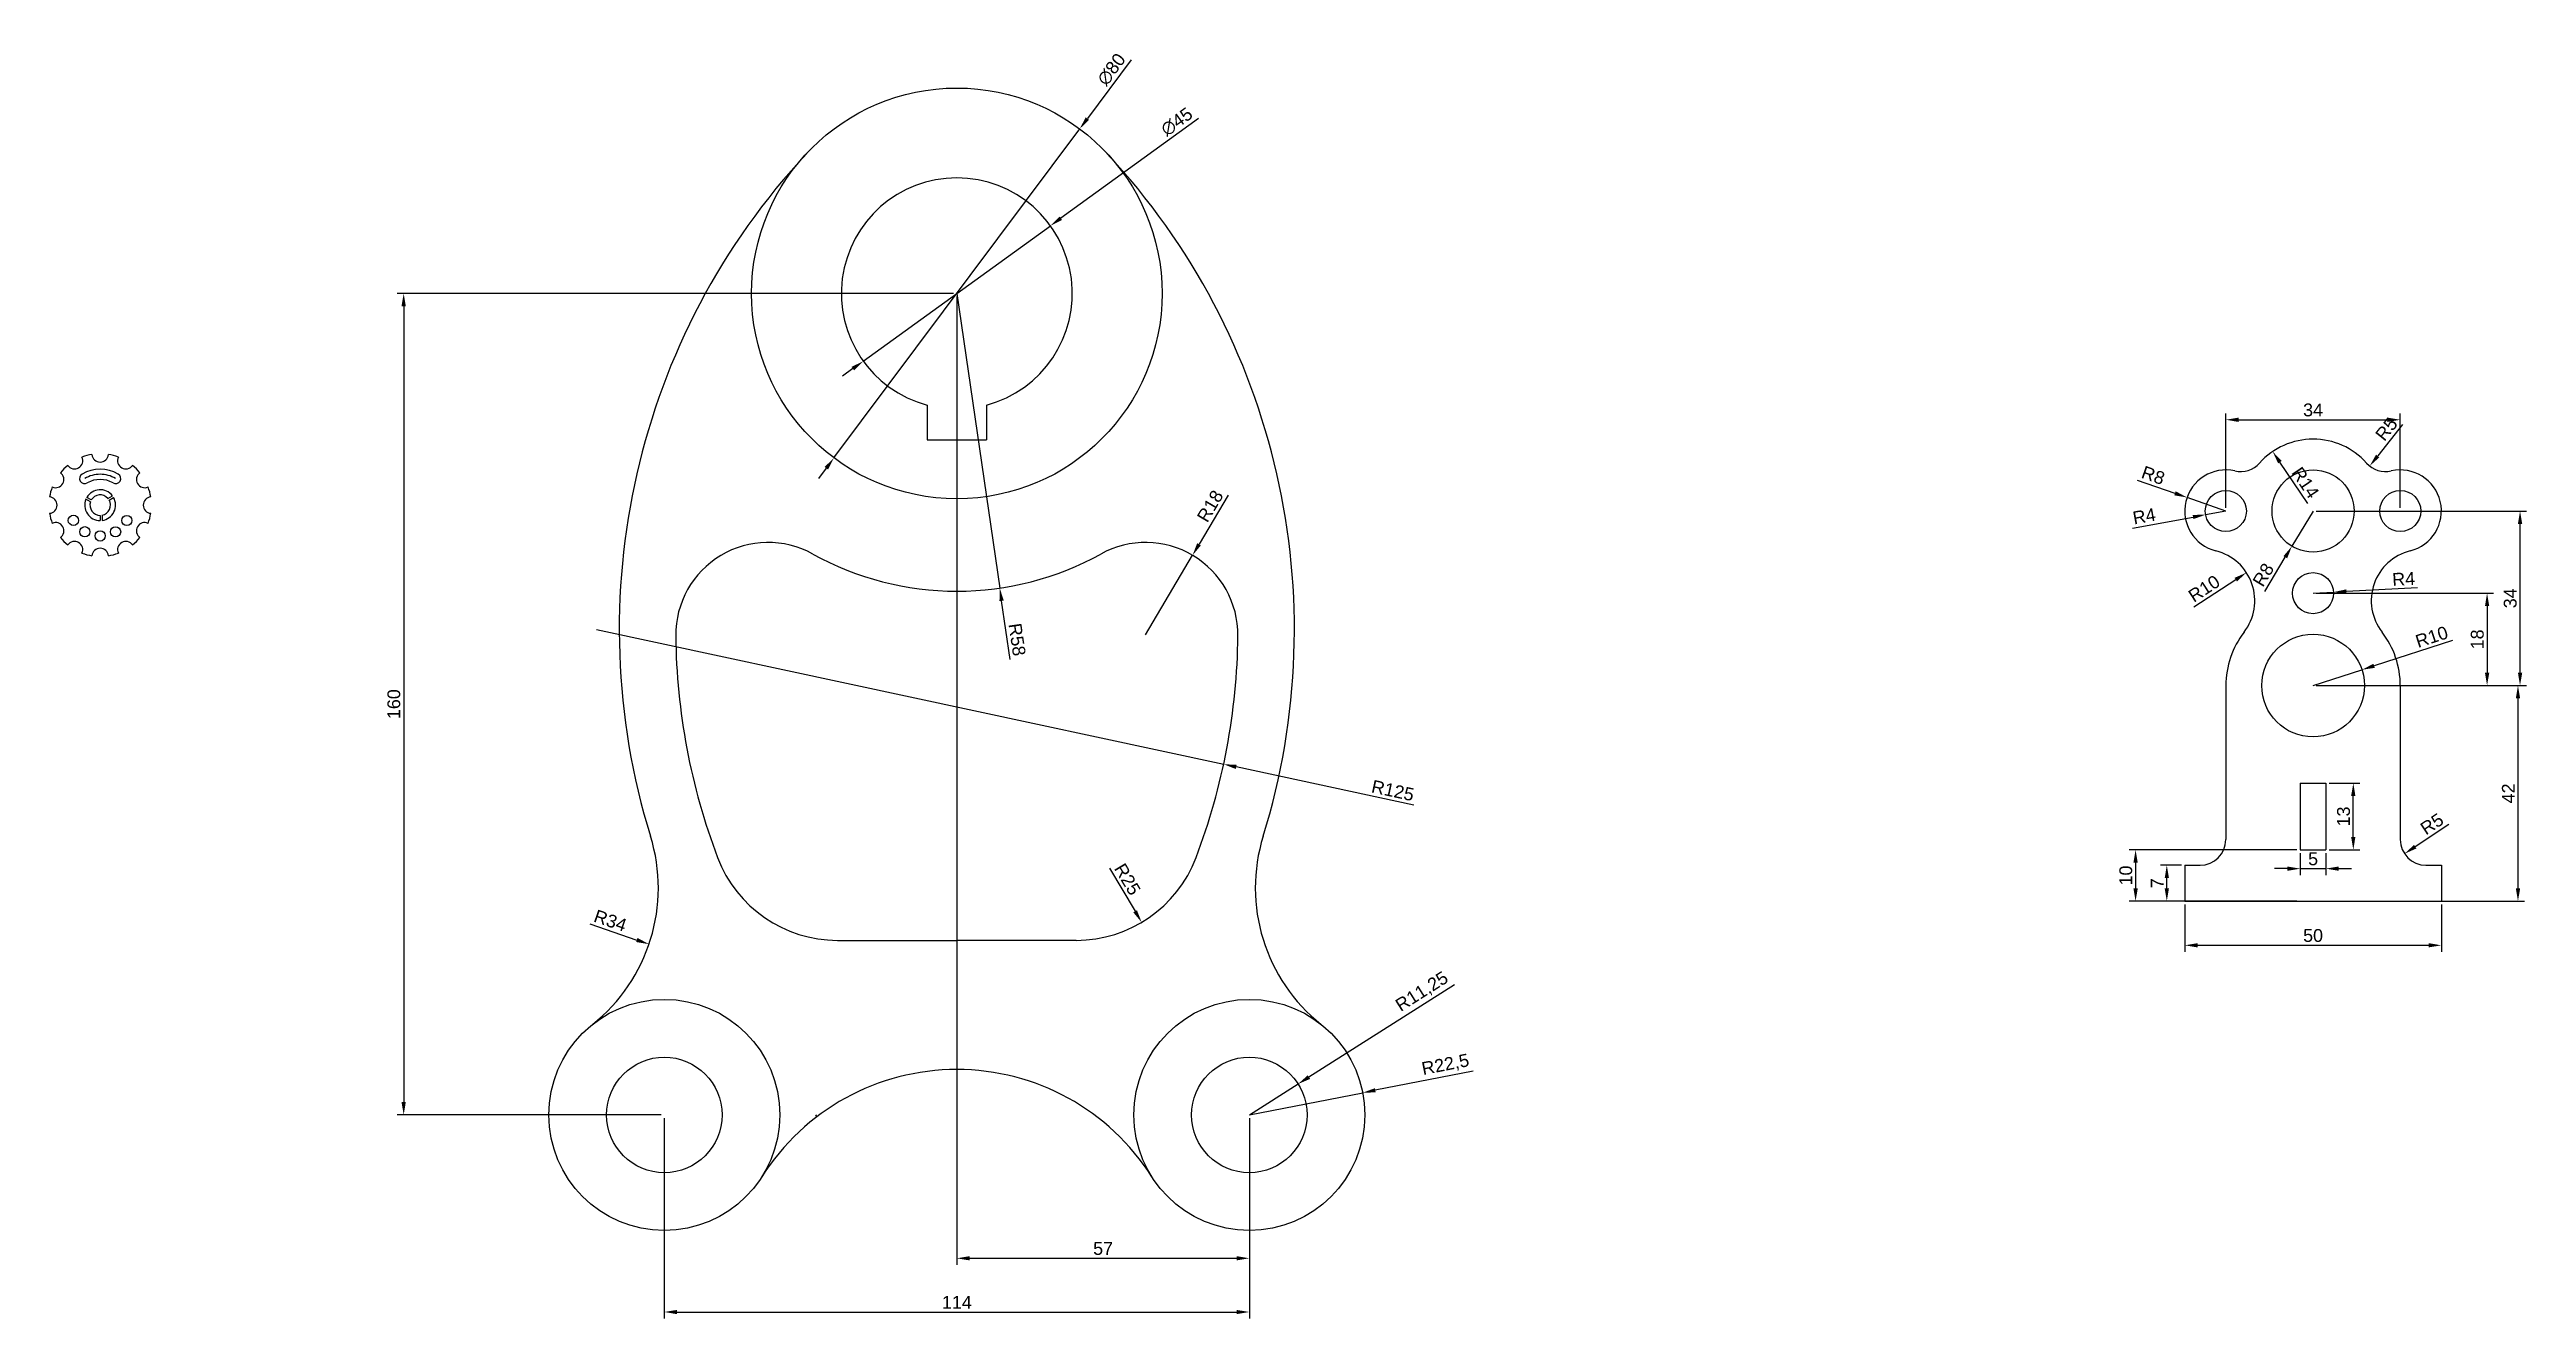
# Model space of a CAD drawing. Header units: millimetres. Extents: x 3066 to 3968, y 1986 to 2233.
# Drawn here: x 3066 to 3548.6, y 1985.7 to 2232.9 of the extents above; entities that cross this region are included whole.
import ezdxf

# ---------------------------------------------------------------- set-up
doc = ezdxf.new("R2010")
doc.units = ezdxf.units.MM
doc.linetypes.add('ACAD_ISO02W100', pattern=[15, 12, -3])
doc.styles.get("Standard").update_dxf_attribs({"font": 'arial.ttf'})
doc.dimstyles.new('ISO-25', dxfattribs={"dimtxt": 2.5, "dimasz": 2.5, "dimexe": 1.25, "dimexo": 0.625, "dimtad": 1, "dimtxsty": 'Standard', "dimcen": 2.5, "dimadec": 0, "dimazin": 0, "dimtfac": 1, "dimtmove": 0, "dimatfit": 3, "dimfxl": 1, "dimarcsym": 0})

msp = doc.modelspace()

# ---------------------------------------------------------------- blocks, each defined once
blk = doc.blocks.new('*D1')
at = {"color": 0, "lineweight": -2, "transparency": 16777216}
for p, q in [((3289.84, 2219.42), (3263.01, 2200.02)), ((3224.52, 2172.18), (3260.98, 2198.55)), ((3222.5, 2170.72), (3220.47, 2169.25))]:
    blk.add_line(p, q, dxfattribs=at)
at = {"color": 0, "transparency": 16777216}
for points in [[(3262.77, 2200.36), (3263.25, 2199.68), (3260.98, 2198.55)], [(3222.25, 2171.05), (3222.74, 2170.38), (3224.52, 2172.18)]]:
    blk.add_solid(points, dxfattribs=at)
at = {"layer": 'Defpoints', "color": 0, "transparency": 16777216}
for p in [(3260.98, 2198.55), (3224.52, 2172.18)]:
    blk.add_point(p, dxfattribs=at)
at = {"color": 0, "transparency": 16777216, "insert": (3285.61, 2218.8), "char_height": 2.5, "attachment_point": 5, "rotation": 35.8778}
blk.add_mtext('∅45', dxfattribs=at)
blk = doc.blocks.new('*D2')
at = {"color": 0, "lineweight": -2, "transparency": 16777216}
for p, q in [((3276.73, 2230.84), (3268.19, 2219.42)), ((3218.81, 2153.32), (3266.69, 2217.41)), ((3217.32, 2151.32), (3215.82, 2149.32))]:
    blk.add_line(p, q, dxfattribs=at)
at = {"color": 0, "transparency": 16777216}
for points in [[(3267.86, 2219.66), (3268.52, 2219.17), (3266.69, 2217.41)], [(3216.98, 2151.57), (3217.65, 2151.07), (3218.81, 2153.32)]]:
    blk.add_solid(points, dxfattribs=at)
at = {"layer": 'Defpoints', "color": 0, "transparency": 16777216}
for p in [(3266.69, 2217.41), (3218.81, 2153.32)]:
    blk.add_point(p, dxfattribs=at)
at = {"color": 0, "transparency": 16777216, "insert": (3272.89, 2229), "char_height": 2.5, "attachment_point": 5, "rotation": 53.2362}
blk.add_mtext('∅80', dxfattribs=at)
blk = doc.blocks.new('*D3')
at = {"color": 0, "lineweight": -2, "transparency": 16777216}
for p, q in [((3295.6, 2146.09), (3289.95, 2136.51)), ((3279.53, 2118.86), (3288.68, 2134.36))]:
    blk.add_line(p, q, dxfattribs=at)
at = {"color": 0, "transparency": 16777216}
blk.add_solid([(3289.59, 2136.72), (3290.31, 2136.3), (3288.68, 2134.36)], dxfattribs=at)
at = {"layer": 'Defpoints', "color": 0, "transparency": 16777216}
for p in [(3288.68, 2134.36), (3279.53, 2118.86)]:
    blk.add_point(p, dxfattribs=at)
at = {"color": 0, "transparency": 16777216, "insert": (3292.12, 2143.94), "char_height": 2.5, "attachment_point": 5, "rotation": 59.4496}
blk.add_mtext('R18', dxfattribs=at)
blk = doc.blocks.new('*D4')
at = {"color": 0, "lineweight": -2, "transparency": 16777216}
for p, q in [((3242.75, 2185.37), (3251.12, 2127.97)), ((3253.14, 2114.1), (3251.48, 2125.5))]:
    blk.add_line(p, q, dxfattribs=at)
at = {"color": 0, "transparency": 16777216}
blk.add_solid([(3251.89, 2125.56), (3251.06, 2125.44), (3251.12, 2127.97)], dxfattribs=at)
at = {"layer": 'Defpoints', "color": 0, "transparency": 16777216}
for p in [(3242.75, 2185.37), (3251.12, 2127.97)]:
    blk.add_point(p, dxfattribs=at)
at = {"color": 0, "transparency": 16777216, "insert": (3254.5, 2117.95), "char_height": 2.5, "attachment_point": 5, "rotation": 278.2908}
blk.add_mtext('R58', dxfattribs=at)
blk = doc.blocks.new('*D5')
at = {"color": 0, "lineweight": -2, "transparency": 16777216}
for p, q in [((3172.53, 2119.91), (3294.75, 2093.67)), ((3331.8, 2085.72), (3297.19, 2093.15))]:
    blk.add_line(p, q, dxfattribs=at)
at = {"color": 0, "transparency": 16777216}
blk.add_solid([(3297.28, 2093.55), (3297.11, 2092.74), (3294.75, 2093.67)], dxfattribs=at)
at = {"layer": 'Defpoints', "color": 0, "transparency": 16777216}
for p in [(3172.53, 2119.91), (3294.75, 2093.67)]:
    blk.add_point(p, dxfattribs=at)
at = {"color": 0, "transparency": 16777216, "insert": (3327.71, 2088.54), "char_height": 2.5, "attachment_point": 5, "rotation": 347.8849}
blk.add_mtext('R125', dxfattribs=at)
blk = doc.blocks.new('*D6')
at = {"color": 0, "lineweight": -2, "transparency": 16777216}
blk.add_line((3272.52, 2073.4), (3277.49, 2065.02), dxfattribs=at)
at = {"color": 0, "transparency": 16777216}
blk.add_solid([(3277.85, 2065.23), (3277.14, 2064.81), (3278.77, 2062.87)], dxfattribs=at)
at = {"layer": 'Defpoints', "color": 0, "transparency": 16777216}
for p in [(3266.01, 2084.37), (3278.77, 2062.87)]:
    blk.add_point(p, dxfattribs=at)
at = {"color": 0, "transparency": 16777216, "insert": (3276, 2071.26), "char_height": 2.5, "attachment_point": 5, "rotation": 300.7029}
blk.add_mtext('R25', dxfattribs=at)
blk = doc.blocks.new('*D7')
at = {"color": 0, "lineweight": -2, "transparency": 16777216}
for p, q in [((3339.7, 2050.71), (3311.36, 2032.73)), ((3299.75, 2025.37), (3309.25, 2031.39))]:
    blk.add_line(p, q, dxfattribs=at)
at = {"color": 0, "transparency": 16777216}
blk.add_solid([(3311.14, 2033.09), (3311.59, 2032.38), (3309.25, 2031.39)], dxfattribs=at)
at = {"layer": 'Defpoints', "color": 0, "transparency": 16777216}
for p in [(3309.25, 2031.39), (3299.75, 2025.37)]:
    blk.add_point(p, dxfattribs=at)
at = {"color": 0, "transparency": 16777216, "insert": (3333.45, 2049.27), "char_height": 2.5, "attachment_point": 5, "rotation": 32.3915}
blk.add_mtext('R11,25', dxfattribs=at)
blk = doc.blocks.new('*D8')
at = {"color": 0, "lineweight": -2, "transparency": 16777216}
for p, q in [((3343.37, 2033.9), (3324.29, 2030.17)), ((3299.75, 2025.37), (3321.84, 2029.69))]:
    blk.add_line(p, q, dxfattribs=at)
at = {"color": 0, "transparency": 16777216}
blk.add_solid([(3324.21, 2030.57), (3324.37, 2029.76), (3321.84, 2029.69)], dxfattribs=at)
at = {"layer": 'Defpoints', "color": 0, "transparency": 16777216}
for p in [(3321.84, 2029.69), (3299.75, 2025.37)]:
    blk.add_point(p, dxfattribs=at)
at = {"color": 0, "transparency": 16777216, "insert": (3337.98, 2035.01), "char_height": 2.5, "attachment_point": 5, "rotation": 11.0628}
blk.add_mtext('R22,5', dxfattribs=at)
blk = doc.blocks.new('*D9')
at = {"color": 0, "lineweight": -2, "transparency": 16777216}
for p, q in [((3242.75, 2184.74), (3242.75, 1996.19)), ((3299.75, 2024.74), (3299.75, 1996.19)), ((3245.25, 1997.44), (3297.25, 1997.44))]:
    blk.add_line(p, q, dxfattribs=at)
at = {"color": 0, "transparency": 16777216}
for points in [[(3245.25, 1997.86), (3245.25, 1997.03), (3242.75, 1997.44)], [(3297.25, 1997.86), (3297.25, 1997.03), (3299.75, 1997.44)]]:
    blk.add_solid(points, dxfattribs=at)
at = {"layer": 'Defpoints', "color": 0, "transparency": 16777216}
for p in [(3242.75, 2185.37), (3299.75, 2025.37), (3299.75, 1997.44)]:
    blk.add_point(p, dxfattribs=at)
at = {"color": 0, "transparency": 16777216, "insert": (3271.25, 1999.34), "char_height": 2.5, "attachment_point": 5}
blk.add_mtext('57', dxfattribs=at)
blk = doc.blocks.new('*D10')
at = {"color": 0, "lineweight": -2, "transparency": 16777216}
for p, q in [((3185.75, 2024.74), (3185.75, 1985.73)), ((3299.75, 2024.74), (3299.75, 1985.73)), ((3188.25, 1986.98), (3297.25, 1986.98))]:
    blk.add_line(p, q, dxfattribs=at)
at = {"color": 0, "transparency": 16777216}
for points in [[(3188.25, 1987.39), (3188.25, 1986.56), (3185.75, 1986.98)], [(3297.25, 1987.39), (3297.25, 1986.56), (3299.75, 1986.98)]]:
    blk.add_solid(points, dxfattribs=at)
at = {"layer": 'Defpoints', "color": 0, "transparency": 16777216}
for p in [(3185.75, 2025.37), (3299.75, 2025.37), (3299.75, 1986.98)]:
    blk.add_point(p, dxfattribs=at)
at = {"color": 0, "transparency": 16777216, "insert": (3242.75, 1988.86), "char_height": 2.5, "attachment_point": 5}
blk.add_mtext('114', dxfattribs=at)
blk = doc.blocks.new('*D11')
at = {"color": 0, "lineweight": -2, "transparency": 16777216}
for p, q in [((3242.13, 2185.37), (3133.72, 2185.37)), ((3134.97, 2182.87), (3134.97, 2027.87)), ((3185.13, 2025.37), (3133.72, 2025.37))]:
    blk.add_line(p, q, dxfattribs=at)
at = {"color": 0, "transparency": 16777216}
for points in [[(3134.55, 2182.87), (3135.38, 2182.87), (3134.97, 2185.37)], [(3134.55, 2027.87), (3135.38, 2027.87), (3134.97, 2025.37)]]:
    blk.add_solid(points, dxfattribs=at)
at = {"layer": 'Defpoints', "color": 0, "transparency": 16777216}
for p in [(3242.75, 2185.37), (3134.97, 2025.37), (3185.75, 2025.37)]:
    blk.add_point(p, dxfattribs=at)
at = {"color": 0, "transparency": 16777216, "insert": (3133.06, 2105.37), "char_height": 2.5, "attachment_point": 5, "rotation": 90}
blk.add_mtext('160', dxfattribs=at)
blk = doc.blocks.new('*D12')
at = {"color": 0, "lineweight": -2, "transparency": 16777216}
blk.add_line((3171.21, 2062.57), (3180.41, 2059.43), dxfattribs=at)
at = {"color": 0, "transparency": 16777216}
blk.add_solid([(3180.54, 2059.83), (3180.27, 2059.04), (3182.77, 2058.63)], dxfattribs=at)
at = {"layer": 'Defpoints', "color": 0, "transparency": 16777216}
for p in [(3150.59, 2069.59), (3182.77, 2058.63)]:
    blk.add_point(p, dxfattribs=at)
at = {"color": 0, "transparency": 16777216, "insert": (3175.24, 2063.2), "char_height": 2.5, "attachment_point": 5, "rotation": 341.1868}
blk.add_mtext('R34', dxfattribs=at)
blk = doc.blocks.new('*D13')
at = {"color": 0, "lineweight": -2, "transparency": 16777216}
for p, q in [((3490.02, 2143.61), (3490.02, 2162.01)), ((3492.52, 2160.76), (3521.52, 2160.76)), ((3524.02, 2143.61), (3524.02, 2162.01))]:
    blk.add_line(p, q, dxfattribs=at)
at = {"color": 0, "transparency": 16777216}
for points in [[(3492.52, 2161.18), (3492.52, 2160.34), (3490.02, 2160.76)], [(3521.52, 2161.18), (3521.52, 2160.34), (3524.02, 2160.76)]]:
    blk.add_solid(points, dxfattribs=at)
at = {"layer": 'Defpoints', "color": 0, "transparency": 16777216}
for p in [(3524.02, 2160.76), (3490.02, 2142.99), (3524.02, 2142.99)]:
    blk.add_point(p, dxfattribs=at)
at = {"color": 0, "transparency": 16777216, "insert": (3507.02, 2162.66), "char_height": 2.5, "attachment_point": 5}
blk.add_mtext('34', dxfattribs=at)
blk = doc.blocks.new('*D14')
at = {"color": 0, "lineweight": -2, "transparency": 16777216}
blk.add_line((3524.46, 2159.82), (3519.61, 2153.71), dxfattribs=at)
at = {"color": 0, "transparency": 16777216}
blk.add_solid([(3519.29, 2153.97), (3519.94, 2153.45), (3518.06, 2151.76)], dxfattribs=at)
at = {"layer": 'Defpoints', "color": 0, "transparency": 16777216}
for p in [(3521.17, 2155.67), (3518.06, 2151.76)]:
    blk.add_point(p, dxfattribs=at)
at = {"color": 0, "transparency": 16777216, "insert": (3521.33, 2158.93), "char_height": 2.5, "attachment_point": 5, "rotation": 51.5284}
blk.add_mtext('R5', dxfattribs=at)
blk = doc.blocks.new('*D15')
at = {"color": 0, "lineweight": -2, "transparency": 16777216}
for p, q in [((3507.02, 2142.99), (3502.9, 2136.13)), ((3497.6, 2127.32), (3501.61, 2133.99))]:
    blk.add_line(p, q, dxfattribs=at)
at = {"color": 0, "transparency": 16777216}
blk.add_solid([(3501.25, 2134.2), (3501.97, 2133.77), (3502.9, 2136.13)], dxfattribs=at)
at = {"layer": 'Defpoints', "color": 0, "transparency": 16777216}
for p in [(3507.02, 2142.99), (3502.9, 2136.13)]:
    blk.add_point(p, dxfattribs=at)
at = {"color": 0, "transparency": 16777216, "insert": (3497.33, 2130.56), "char_height": 2.5, "attachment_point": 5, "rotation": 58.986}
blk.add_mtext('R8', dxfattribs=at)
blk = doc.blocks.new('*D16')
at = {"color": 0, "lineweight": -2, "transparency": 16777216}
blk.add_line((3506.02, 2144.47), (3500.56, 2152.5), dxfattribs=at)
at = {"color": 0, "transparency": 16777216}
blk.add_solid([(3500.9, 2152.73), (3500.21, 2152.27), (3499.15, 2154.57)], dxfattribs=at)
at = {"layer": 'Defpoints', "color": 0, "transparency": 16777216}
for p in [(3499.15, 2154.57), (3507.02, 2142.99)]:
    blk.add_point(p, dxfattribs=at)
at = {"color": 0, "transparency": 16777216, "insert": (3505.54, 2148.51), "char_height": 2.5, "attachment_point": 5, "rotation": 304.1897}
blk.add_mtext('R14', dxfattribs=at)
blk = doc.blocks.new('*D17')
at = {"color": 0, "lineweight": -2, "transparency": 16777216}
for p, q in [((3490.02, 2142.99), (3486.09, 2142.27)), ((3471.85, 2139.67), (3483.63, 2141.82))]:
    blk.add_line(p, q, dxfattribs=at)
at = {"color": 0, "transparency": 16777216}
blk.add_solid([(3483.55, 2142.23), (3483.7, 2141.41), (3486.09, 2142.27)], dxfattribs=at)
at = {"layer": 'Defpoints', "color": 0, "transparency": 16777216}
for p in [(3490.02, 2142.99), (3486.09, 2142.27)]:
    blk.add_point(p, dxfattribs=at)
at = {"color": 0, "transparency": 16777216, "insert": (3474.11, 2141.99), "char_height": 2.5, "attachment_point": 5, "rotation": 10.3562}
blk.add_mtext('R4', dxfattribs=at)
blk = doc.blocks.new('*D18')
at = {"color": 0, "lineweight": -2, "transparency": 16777216}
for p, q in [((3472.75, 2149.01), (3480.1, 2146.44)), ((3490.02, 2142.99), (3482.47, 2145.62))]:
    blk.add_line(p, q, dxfattribs=at)
at = {"color": 0, "transparency": 16777216}
blk.add_solid([(3480.24, 2146.84), (3479.97, 2146.05), (3482.47, 2145.62)], dxfattribs=at)
at = {"layer": 'Defpoints', "color": 0, "transparency": 16777216}
for p in [(3482.47, 2145.62), (3490.02, 2142.99)]:
    blk.add_point(p, dxfattribs=at)
at = {"color": 0, "transparency": 16777216, "insert": (3475.87, 2149.93), "char_height": 2.5, "attachment_point": 5, "rotation": 340.7879}
blk.add_mtext('R8', dxfattribs=at)
blk = doc.blocks.new('*D19')
at = {"color": 0, "lineweight": -2, "transparency": 16777216}
for p, q in [((3507.02, 2126.99), (3511.01, 2127.19)), ((3527.4, 2128.02), (3513.51, 2127.32))]:
    blk.add_line(p, q, dxfattribs=at)
at = {"color": 0, "transparency": 16777216}
blk.add_solid([(3513.49, 2127.73), (3513.53, 2126.9), (3511.01, 2127.19)], dxfattribs=at)
at = {"layer": 'Defpoints', "color": 0, "transparency": 16777216}
for p in [(3507.02, 2126.99), (3511.01, 2127.19)]:
    blk.add_point(p, dxfattribs=at)
at = {"color": 0, "transparency": 16777216, "insert": (3524.67, 2129.76), "char_height": 2.5, "attachment_point": 5, "rotation": 2.8969}
blk.add_mtext('R4', dxfattribs=at)
blk = doc.blocks.new('*D20')
at = {"color": 0, "lineweight": -2, "transparency": 16777216}
for p, q in [((3534.16, 2117.77), (3518.91, 2112.84)), ((3507.02, 2108.99), (3516.53, 2112.07))]:
    blk.add_line(p, q, dxfattribs=at)
at = {"color": 0, "transparency": 16777216}
blk.add_solid([(3518.78, 2113.23), (3519.04, 2112.44), (3516.53, 2112.07)], dxfattribs=at)
at = {"layer": 'Defpoints', "color": 0, "transparency": 16777216}
for p in [(3516.53, 2112.07), (3507.02, 2108.99)]:
    blk.add_point(p, dxfattribs=at)
at = {"color": 0, "transparency": 16777216, "insert": (3530.14, 2118.47), "char_height": 2.5, "attachment_point": 5, "rotation": 17.9331}
blk.add_mtext('R10', dxfattribs=at)
blk = doc.blocks.new('*D21')
at = {"color": 0, "lineweight": -2, "transparency": 16777216}
blk.add_line((3483.82, 2124.31), (3491.95, 2129.62), dxfattribs=at)
at = {"color": 0, "transparency": 16777216}
blk.add_solid([(3491.73, 2129.97), (3492.18, 2129.27), (3494.05, 2130.99)], dxfattribs=at)
at = {"layer": 'Defpoints', "color": 0, "transparency": 16777216}
for p in [(3494.05, 2130.99), (3485.67, 2125.52)]:
    blk.add_point(p, dxfattribs=at)
at = {"color": 0, "transparency": 16777216, "insert": (3485.8, 2127.87), "char_height": 2.5, "attachment_point": 5, "rotation": 33.1296}
blk.add_mtext('R10', dxfattribs=at)
blk = doc.blocks.new('*D22')
at = {"color": 0, "lineweight": -2, "transparency": 16777216}
for p, q in [((3507.64, 2126.99), (3542.18, 2126.99)), ((3540.93, 2124.49), (3540.93, 2111.49)), ((3507.64, 2108.99), (3542.18, 2108.99))]:
    blk.add_line(p, q, dxfattribs=at)
at = {"color": 0, "transparency": 16777216}
for points in [[(3540.52, 2124.49), (3541.35, 2124.49), (3540.93, 2126.99)], [(3540.52, 2111.49), (3541.35, 2111.49), (3540.93, 2108.99)]]:
    blk.add_solid(points, dxfattribs=at)
at = {"layer": 'Defpoints', "color": 0, "transparency": 16777216}
for p in [(3507.02, 2126.99), (3507.02, 2108.99), (3540.93, 2108.99)]:
    blk.add_point(p, dxfattribs=at)
at = {"color": 0, "transparency": 16777216, "insert": (3539.03, 2117.99), "char_height": 2.5, "attachment_point": 5, "rotation": 90}
blk.add_mtext('18', dxfattribs=at)
blk = doc.blocks.new('*D23')
at = {"color": 0, "lineweight": -2, "transparency": 16777216}
for p, q in [((3507.64, 2142.99), (3548.6, 2142.99)), ((3547.35, 2111.49), (3547.35, 2140.49)), ((3507.64, 2108.99), (3548.6, 2108.99))]:
    blk.add_line(p, q, dxfattribs=at)
at = {"color": 0, "transparency": 16777216}
for points in [[(3546.94, 2140.49), (3547.77, 2140.49), (3547.35, 2142.99)], [(3546.94, 2111.49), (3547.77, 2111.49), (3547.35, 2108.99)]]:
    blk.add_solid(points, dxfattribs=at)
at = {"layer": 'Defpoints', "color": 0, "transparency": 16777216}
for p in [(3507.02, 2142.99), (3547.35, 2142.99), (3507.02, 2108.99)]:
    blk.add_point(p, dxfattribs=at)
at = {"color": 0, "transparency": 16777216, "insert": (3545.45, 2125.99), "char_height": 2.5, "attachment_point": 5, "rotation": 90}
blk.add_mtext('34', dxfattribs=at)
blk = doc.blocks.new('*D24')
at = {"color": 0, "lineweight": -2, "transparency": 16777216}
for p, q in [((3507.64, 2108.99), (3548.2, 2108.99)), ((3546.95, 2106.49), (3546.95, 2069.49)), ((3507.64, 2066.99), (3548.2, 2066.99))]:
    blk.add_line(p, q, dxfattribs=at)
at = {"color": 0, "transparency": 16777216}
for points in [[(3546.53, 2106.49), (3547.37, 2106.49), (3546.95, 2108.99)], [(3546.53, 2069.49), (3547.37, 2069.49), (3546.95, 2066.99)]]:
    blk.add_solid(points, dxfattribs=at)
at = {"layer": 'Defpoints', "color": 0, "transparency": 16777216}
for p in [(3507.02, 2108.99), (3507.02, 2066.99), (3546.95, 2066.99)]:
    blk.add_point(p, dxfattribs=at)
at = {"color": 0, "transparency": 16777216, "insert": (3545.07, 2087.99), "char_height": 2.5, "attachment_point": 5, "rotation": 90}
blk.add_mtext('42', dxfattribs=at)
blk = doc.blocks.new('*D25')
at = {"color": 0, "lineweight": -2, "transparency": 16777216}
for p, q in [((3504.52, 2076.36), (3504.52, 2072.08)), ((3509.52, 2076.36), (3509.52, 2072.08)), ((3502.02, 2073.33), (3499.52, 2073.33)), ((3504.52, 2073.33), (3509.52, 2073.33)), ((3512.02, 2073.33), (3514.52, 2073.33))]:
    blk.add_line(p, q, dxfattribs=at)
at = {"color": 0, "transparency": 16777216}
for points in [[(3502.02, 2073.75), (3502.02, 2072.91), (3504.52, 2073.33)], [(3512.02, 2073.75), (3512.02, 2072.91), (3509.52, 2073.33)]]:
    blk.add_solid(points, dxfattribs=at)
at = {"layer": 'Defpoints', "color": 0, "transparency": 16777216}
for p in [(3504.52, 2076.99), (3509.52, 2076.99), (3509.52, 2073.33)]:
    blk.add_point(p, dxfattribs=at)
at = {"color": 0, "transparency": 16777216, "insert": (3507.02, 2075.23), "char_height": 2.5, "attachment_point": 5}
blk.add_mtext('5', dxfattribs=at)
blk = doc.blocks.new('*D26')
at = {"color": 0, "lineweight": -2, "transparency": 16777216}
for p, q in [((3510.14, 2089.99), (3516.11, 2089.99)), ((3514.86, 2079.49), (3514.86, 2087.49)), ((3510.14, 2076.99), (3516.11, 2076.99))]:
    blk.add_line(p, q, dxfattribs=at)
at = {"color": 0, "transparency": 16777216}
for points in [[(3514.44, 2087.49), (3515.27, 2087.49), (3514.86, 2089.99)], [(3514.44, 2079.49), (3515.27, 2079.49), (3514.86, 2076.99)]]:
    blk.add_solid(points, dxfattribs=at)
at = {"layer": 'Defpoints', "color": 0, "transparency": 16777216}
for p in [(3509.52, 2089.99), (3514.86, 2089.99), (3509.52, 2076.99)]:
    blk.add_point(p, dxfattribs=at)
at = {"color": 0, "transparency": 16777216, "insert": (3512.96, 2083.49), "char_height": 2.5, "attachment_point": 5, "rotation": 90}
blk.add_mtext('13', dxfattribs=at)
blk = doc.blocks.new('*D27')
at = {"color": 0, "lineweight": -2, "transparency": 16777216}
for p, q in [((3503.89, 2076.99), (3471.19, 2076.99)), ((3472.44, 2074.49), (3472.44, 2069.49)), ((3503.89, 2066.99), (3471.19, 2066.99))]:
    blk.add_line(p, q, dxfattribs=at)
at = {"color": 0, "transparency": 16777216}
for points in [[(3472.02, 2074.49), (3472.86, 2074.49), (3472.44, 2076.99)], [(3472.02, 2069.49), (3472.86, 2069.49), (3472.44, 2066.99)]]:
    blk.add_solid(points, dxfattribs=at)
at = {"layer": 'Defpoints', "color": 0, "transparency": 16777216}
for p in [(3504.52, 2076.99), (3472.44, 2066.99), (3504.52, 2066.99)]:
    blk.add_point(p, dxfattribs=at)
at = {"color": 0, "transparency": 16777216, "insert": (3470.54, 2071.99), "char_height": 2.5, "attachment_point": 5, "rotation": 90}
blk.add_mtext('10', dxfattribs=at)
blk = doc.blocks.new('*D28')
at = {"color": 0, "lineweight": -2, "transparency": 16777216}
for p, q in [((3481.39, 2073.99), (3477.27, 2073.99)), ((3478.52, 2069.49), (3478.52, 2071.49)), ((3481.39, 2066.99), (3477.27, 2066.99))]:
    blk.add_line(p, q, dxfattribs=at)
at = {"color": 0, "transparency": 16777216}
for points in [[(3478.11, 2071.49), (3478.94, 2071.49), (3478.52, 2073.99)], [(3478.11, 2069.49), (3478.94, 2069.49), (3478.52, 2066.99)]]:
    blk.add_solid(points, dxfattribs=at)
at = {"layer": 'Defpoints', "color": 0, "transparency": 16777216}
for p in [(3478.52, 2073.99), (3482.02, 2073.99), (3482.02, 2066.99)]:
    blk.add_point(p, dxfattribs=at)
at = {"color": 0, "transparency": 16777216, "insert": (3476.65, 2070.49), "char_height": 2.5, "attachment_point": 5, "rotation": 90}
blk.add_mtext('7', dxfattribs=at)
blk = doc.blocks.new('*D29')
at = {"color": 0, "lineweight": -2, "transparency": 16777216}
for p, q in [((3482.02, 2066.36), (3482.02, 2057.15)), ((3532.02, 2066.36), (3532.02, 2057.15)), ((3484.52, 2058.4), (3529.52, 2058.4))]:
    blk.add_line(p, q, dxfattribs=at)
at = {"color": 0, "transparency": 16777216}
for points in [[(3484.52, 2058.82), (3484.52, 2057.99), (3482.02, 2058.4)], [(3529.52, 2058.82), (3529.52, 2057.99), (3532.02, 2058.4)]]:
    blk.add_solid(points, dxfattribs=at)
at = {"layer": 'Defpoints', "color": 0, "transparency": 16777216}
for p in [(3482.02, 2066.99), (3532.02, 2066.99), (3532.02, 2058.4)]:
    blk.add_point(p, dxfattribs=at)
at = {"color": 0, "transparency": 16777216, "insert": (3507.02, 2060.3), "char_height": 2.5, "attachment_point": 5}
blk.add_mtext('50', dxfattribs=at)
blk = doc.blocks.new('*D30')
at = {"color": 0, "lineweight": -2, "transparency": 16777216}
blk.add_line((3533.45, 2081.9), (3526.93, 2077.61), dxfattribs=at)
at = {"color": 0, "transparency": 16777216}
blk.add_solid([(3526.7, 2077.96), (3527.16, 2077.27), (3524.84, 2076.24)], dxfattribs=at)
at = {"layer": 'Defpoints', "color": 0, "transparency": 16777216}
for p in [(3524.84, 2076.24), (3529.02, 2078.99)]:
    blk.add_point(p, dxfattribs=at)
at = {"color": 0, "transparency": 16777216, "insert": (3530.19, 2082.03), "char_height": 2.5, "attachment_point": 5, "rotation": 33.368}
blk.add_mtext('R5', dxfattribs=at)

# ---------------------------------------------------------------- dimensions: what is measured, and where the dimension line sits
for p1, p2, picture, middle in [((3218.813, 2153.324), (3266.694, 2217.413), '*D2', (3274.469, 2227.82)), ((3224.522, 2172.182), (3260.984, 2198.555), '*D1', (3286.77, 2217.205))]:
    dim = msp.add_diameter_dim_2p(p1=p1, p2=p2, dimstyle='ISO-25')
    dim.commit()
    dim.dimension.update_dxf_attribs({"geometry": picture, "text_midpoint": middle, "dimtype": 163})
for base, p1, p2, picture, middle in [((3134.965, 2025.368), (3242.753, 2185.368), (3185.753, 2025.368), '*D11', (3133.064, 2105.368)), ((3547.352, 2142.988), (3507.02, 2108.988), (3507.02, 2142.988), '*D23', (3545.449, 2125.988)), ((3540.932, 2108.988), (3507.02, 2126.988), (3507.02, 2108.988), '*D22', (3539.031, 2117.988)), ((3546.949, 2066.988), (3507.02, 2108.988), (3507.02, 2066.988), '*D24', (3545.069, 2087.988)), ((3514.858, 2089.988), (3509.52, 2076.988), (3509.52, 2089.988), '*D26', (3512.955, 2083.488)), ((3472.438, 2066.988), (3504.52, 2076.988), (3504.52, 2066.988), '*D27', (3470.537, 2071.988)), ((3478.525, 2073.988), (3482.02, 2066.988), (3482.02, 2073.988), '*D28', (3476.65, 2070.488))]:
    dim = msp.add_linear_dim(base=base, p1=p1, p2=p2, angle=90, dimstyle='ISO-25')
    dim.commit()
    dim.dimension.update_dxf_attribs({"geometry": picture, "text_midpoint": middle})
for center, mpoint, picture, middle in [((3242.753, 2185.368), (3251.117, 2127.974), '*D4', (3252.618, 2117.674)), ((3521.167, 2155.671), (3518.056, 2151.757), '*D14', (3522.816, 2157.746)), ((3507.02, 2142.988), (3499.153, 2154.569), '*D16', (3503.989, 2147.449)), ((3279.529, 2118.858), (3288.678, 2134.36), '*D3', (3293.762, 2142.973)), ((3490.02, 2142.988), (3486.085, 2142.269), '*D17', (3474.446, 2140.142)), ((3485.673, 2125.521), (3494.048, 2130.986), '*D21', (3486.84, 2126.282)), ((3507.02, 2126.988), (3511.015, 2127.19), '*D19', (3524.769, 2127.886)), ((3172.534, 2119.906), (3294.75, 2093.672), '*D5', (3327.31, 2086.683)), ((3507.02, 2108.988), (3516.534, 2112.067), '*D20', (3530.73, 2116.661)), ((3266.006, 2084.368), (3278.771, 2062.873), '*D6', (3274.369, 2070.285)), ((3529.02, 2078.988), (3524.844, 2076.238), '*D30', (3531.233, 2080.446)), ((3150.589, 2069.592), (3182.773, 2058.627), '*D12', (3174.626, 2061.403)), ((3299.753, 2025.368), (3309.253, 2031.395), '*D7', (3334.59, 2047.469)), ((3299.753, 2025.368), (3321.835, 2029.686), '*D8', (3338.388, 2032.922))]:
    dim = msp.add_radius_dim(center=center, mpoint=mpoint, dimstyle='ISO-25')
    dim.commit()
    dim.dimension.update_dxf_attribs({"geometry": picture, "text_midpoint": middle, "dimtype": 164})
for base, p1, p2, picture, middle in [((3299.753, 1997.444), (3242.753, 2185.368), (3299.753, 2025.368), '*D9', (3271.253, 1999.341)), ((3524.02, 2160.759), (3490.02, 2142.988), (3524.02, 2142.988), '*D13', (3507.02, 2162.661)), ((3509.52, 2073.33), (3504.52, 2076.988), (3509.52, 2076.988), '*D25', (3507.02, 2075.226)), ((3532.02, 2058.403), (3482.02, 2066.988), (3532.02, 2066.988), '*D29', (3507.02, 2060.305)), ((3299.753, 1986.977), (3185.753, 2025.368), (3299.753, 2025.368), '*D10', (3242.753, 1988.858))]:
    dim = msp.add_linear_dim(base=base, p1=p1, p2=p2, dimstyle='ISO-25')
    dim.commit()
    dim.dimension.update_dxf_attribs({"geometry": picture, "text_midpoint": middle})
for center, mpoint, picture, middle in [((3490.02, 2142.988), (3482.465, 2145.621), '*D18', (3475.874, 2149.931)), ((3507.02, 2142.988), (3502.898, 2136.132), '*D15', (3497.33, 2130.561))]:
    dim = msp.add_radius_dim(center=center, mpoint=mpoint, dimstyle='ISO-25')
    dim.commit()
    dim.dimension.update_dxf_attribs({"geometry": picture, "text_midpoint": middle})

# ---------------------------------------------------------------- linework, layer by layer
for p, q in [((3237.003, 2163.615), (3237.003, 2156.868)), ((3248.503, 2163.615), (3248.503, 2156.868)), ((3237.003, 2156.868), (3248.503, 2156.868)), ((3073.935, 2144.764), (3073.051, 2145.274)), ((3074.096, 2145.143), (3073.235, 2145.645)), ((3077.317, 2145.456), (3078.201, 2145.966)), ((3077.565, 2145.127), (3078.431, 2145.622)), ((3075.817, 2142.13), (3075.812, 2141.133)), ((3076.226, 2142.18), (3076.226, 2141.16)), ((3490.02, 2108.988), (3490.02, 2078.988)), ((3524.02, 2108.988), (3524.02, 2078.988)), ((3504.52, 2089.988), (3509.52, 2089.988)), ((3504.52, 2089.988), (3504.52, 2076.988)), ((3509.52, 2089.988), (3509.52, 2076.988)), ((3504.52, 2076.988), (3509.52, 2076.988)), ((3482.02, 2073.988), (3485.02, 2073.988)), ((3482.02, 2073.988), (3482.02, 2066.988)), ((3529.02, 2073.988), (3532.02, 2073.988)), ((3532.02, 2073.988), (3532.02, 2066.988)), ((3482.02, 2066.988), (3532.02, 2066.988)), ((3219.5, 2059.368), (3242.753, 2059.368)), ((3266.006, 2059.368), (3242.753, 2059.368))]:
    msp.add_line(p, q)
for centre, radius in [((3242.753, 2185.368), 40), ((3507.02, 2142.988), 8), ((3490.02, 2142.988), 4), ((3524.02, 2142.988), 4), ((3070.61, 2141.168), 1), ((3072.836, 2138.947), 1), ((3075.826, 2138.133), 1), ((3078.825, 2138.937), 1), ((3081.026, 2141.141), 1), ((3507.02, 2126.988), 4), ((3507.02, 2108.988), 10), ((3185.753, 2025.368), 22.5), ((3299.753, 2025.368), 22.5), ((3185.753, 2025.368), 11.25), ((3299.753, 2025.368), 11.25)]:
    msp.add_circle(centre, radius)
for centre, radius, start, end in [((3312.973, 2119.906), 136, 137.00824, 197.21563), ((3172.534, 2119.906), 136, 342.78437, 42.99176), ((3242.753, 2185.368), 22.5, 284.80651, 255.19349), ((3070.83, 2152.786), 1.6, 214.58857, 25.41143), ((3075.826, 2144.133), 9.991, 99.18543, 110.81457), ((3075.826, 2154.124), 1.6, 184.58857, 355.41143), ((3075.826, 2144.133), 9.991, 69.18543, 80.81457), ((3080.821, 2152.786), 1.6, 154.58857, 325.41143), ((3507.02, 2142.988), 14, 41.87679, 138.12321), ((3067.174, 2149.129), 1.6, 244.58857, 55.41143), ((3075.826, 2144.133), 9.991, 129.18543, 140.81457), ((3072.812, 2149.321), 1, 120.15739, 300.15739), ((3075.826, 2144.133), 7, 59.84261, 120.15739), ((3075.826, 2144.133), 5, 59.84261, 120.15739), ((3078.84, 2149.321), 1, 239.84261, 59.84261), ((3075.826, 2144.133), 9.991, 39.18543, 50.81457), ((3084.478, 2149.129), 1.6, 124.58857, 295.41143), ((3490.02, 2142.988), 8, 77.32286, 256.02668), ((3492.873, 2155.671), 5, 257.32286, 318.12321), ((3521.167, 2155.671), 5, 221.87679, 282.67714), ((3524.02, 2142.988), 8, 283.97332, 102.67714), ((3075.826, 2144.133), 9.991, 159.18543, 170.81457), ((3065.835, 2144.133), 1.6, 274.58857, 85.41143), ((3075.826, 2144.133), 3, 157.66226, 269.73698), ((3075.826, 2144.133), 3, 37.66226, 149.73698), ((3075.832, 2144.13), 2, 161.53696, 269.57348), ((3075.82, 2144.13), 2, 41.53696, 149.57348), ((3075.826, 2144.133), 3, 277.66226, 29.73698), ((3075.826, 2144.14), 2, 281.53696, 29.57348), ((3085.817, 2144.133), 1.6, 94.58857, 265.41143), ((3075.826, 2144.133), 9.991, 9.18543, 20.81457), ((3075.826, 2144.133), 9.991, 189.18543, 200.81457), ((3067.174, 2139.138), 1.6, 304.58857, 115.41143), ((3084.478, 2139.138), 1.6, 64.58857, 235.41143), ((3075.826, 2144.133), 9.991, 339.18543, 350.81457), ((3075.826, 2144.133), 9.991, 219.18543, 230.81457), ((3070.83, 2135.481), 1.6, 334.58857, 145.41143), ((3075.826, 2144.133), 9.991, 249.18543, 260.81457), ((3075.826, 2134.143), 1.6, 4.58857, 175.41143), ((3075.826, 2144.133), 9.991, 279.18543, 290.81457), ((3080.821, 2135.481), 1.6, 34.58857, 205.41143), ((3075.826, 2144.133), 9.991, 309.18543, 320.81457), ((3205.978, 2118.858), 18, 61.06035, 180.56125), ((3242.753, 2185.368), 58, 241.06035, 270), ((3242.753, 2185.368), 58, 270, 298.93965), ((3279.529, 2118.858), 18, 359.43875, 118.93965), ((3485.673, 2125.521), 10, 322.24253, 76.02668), ((3528.366, 2125.521), 10, 103.97332, 217.75747), ((3507.02, 2108.988), 17, 142.24253, 180), ((3507.02, 2108.988), 17, 0, 37.75747), ((3312.973, 2119.906), 125, 180.56125, 200.81689), ((3172.534, 2119.906), 125, 339.18311, 359.43875), ((3150.589, 2069.592), 34, 308.48984, 17.21563), ((3219.5, 2084.368), 25, 200.81689, 270), ((3266.006, 2084.368), 25, 270, 339.18311), ((3334.917, 2069.592), 34, 162.78437, 231.51016), ((3485.02, 2078.988), 5, 270, 0), ((3529.02, 2078.988), 5, 180, 270), ((3242.753, 1989.212), 45, 32.38754, 147.61246), ((3312.973, 2119.906), 136, 224.03791, 224.231)]:
    msp.add_arc(centre, radius, start, end)
at = {"linetype": 'ACAD_ISO02W100'}
msp.add_arc((3075.826, 2144.133), 6, 59.84261, 120.15739, dxfattribs=at)

msp.set_redraw_order([(e.dxf.handle, doc.entitydb.next_handle()) for e in msp.query("TEXT MTEXT ATTDEF DIMENSION ARC_DIMENSION")])  # texts and dimensions are drawn at this point

doc.saveas('drawing.dxf')
